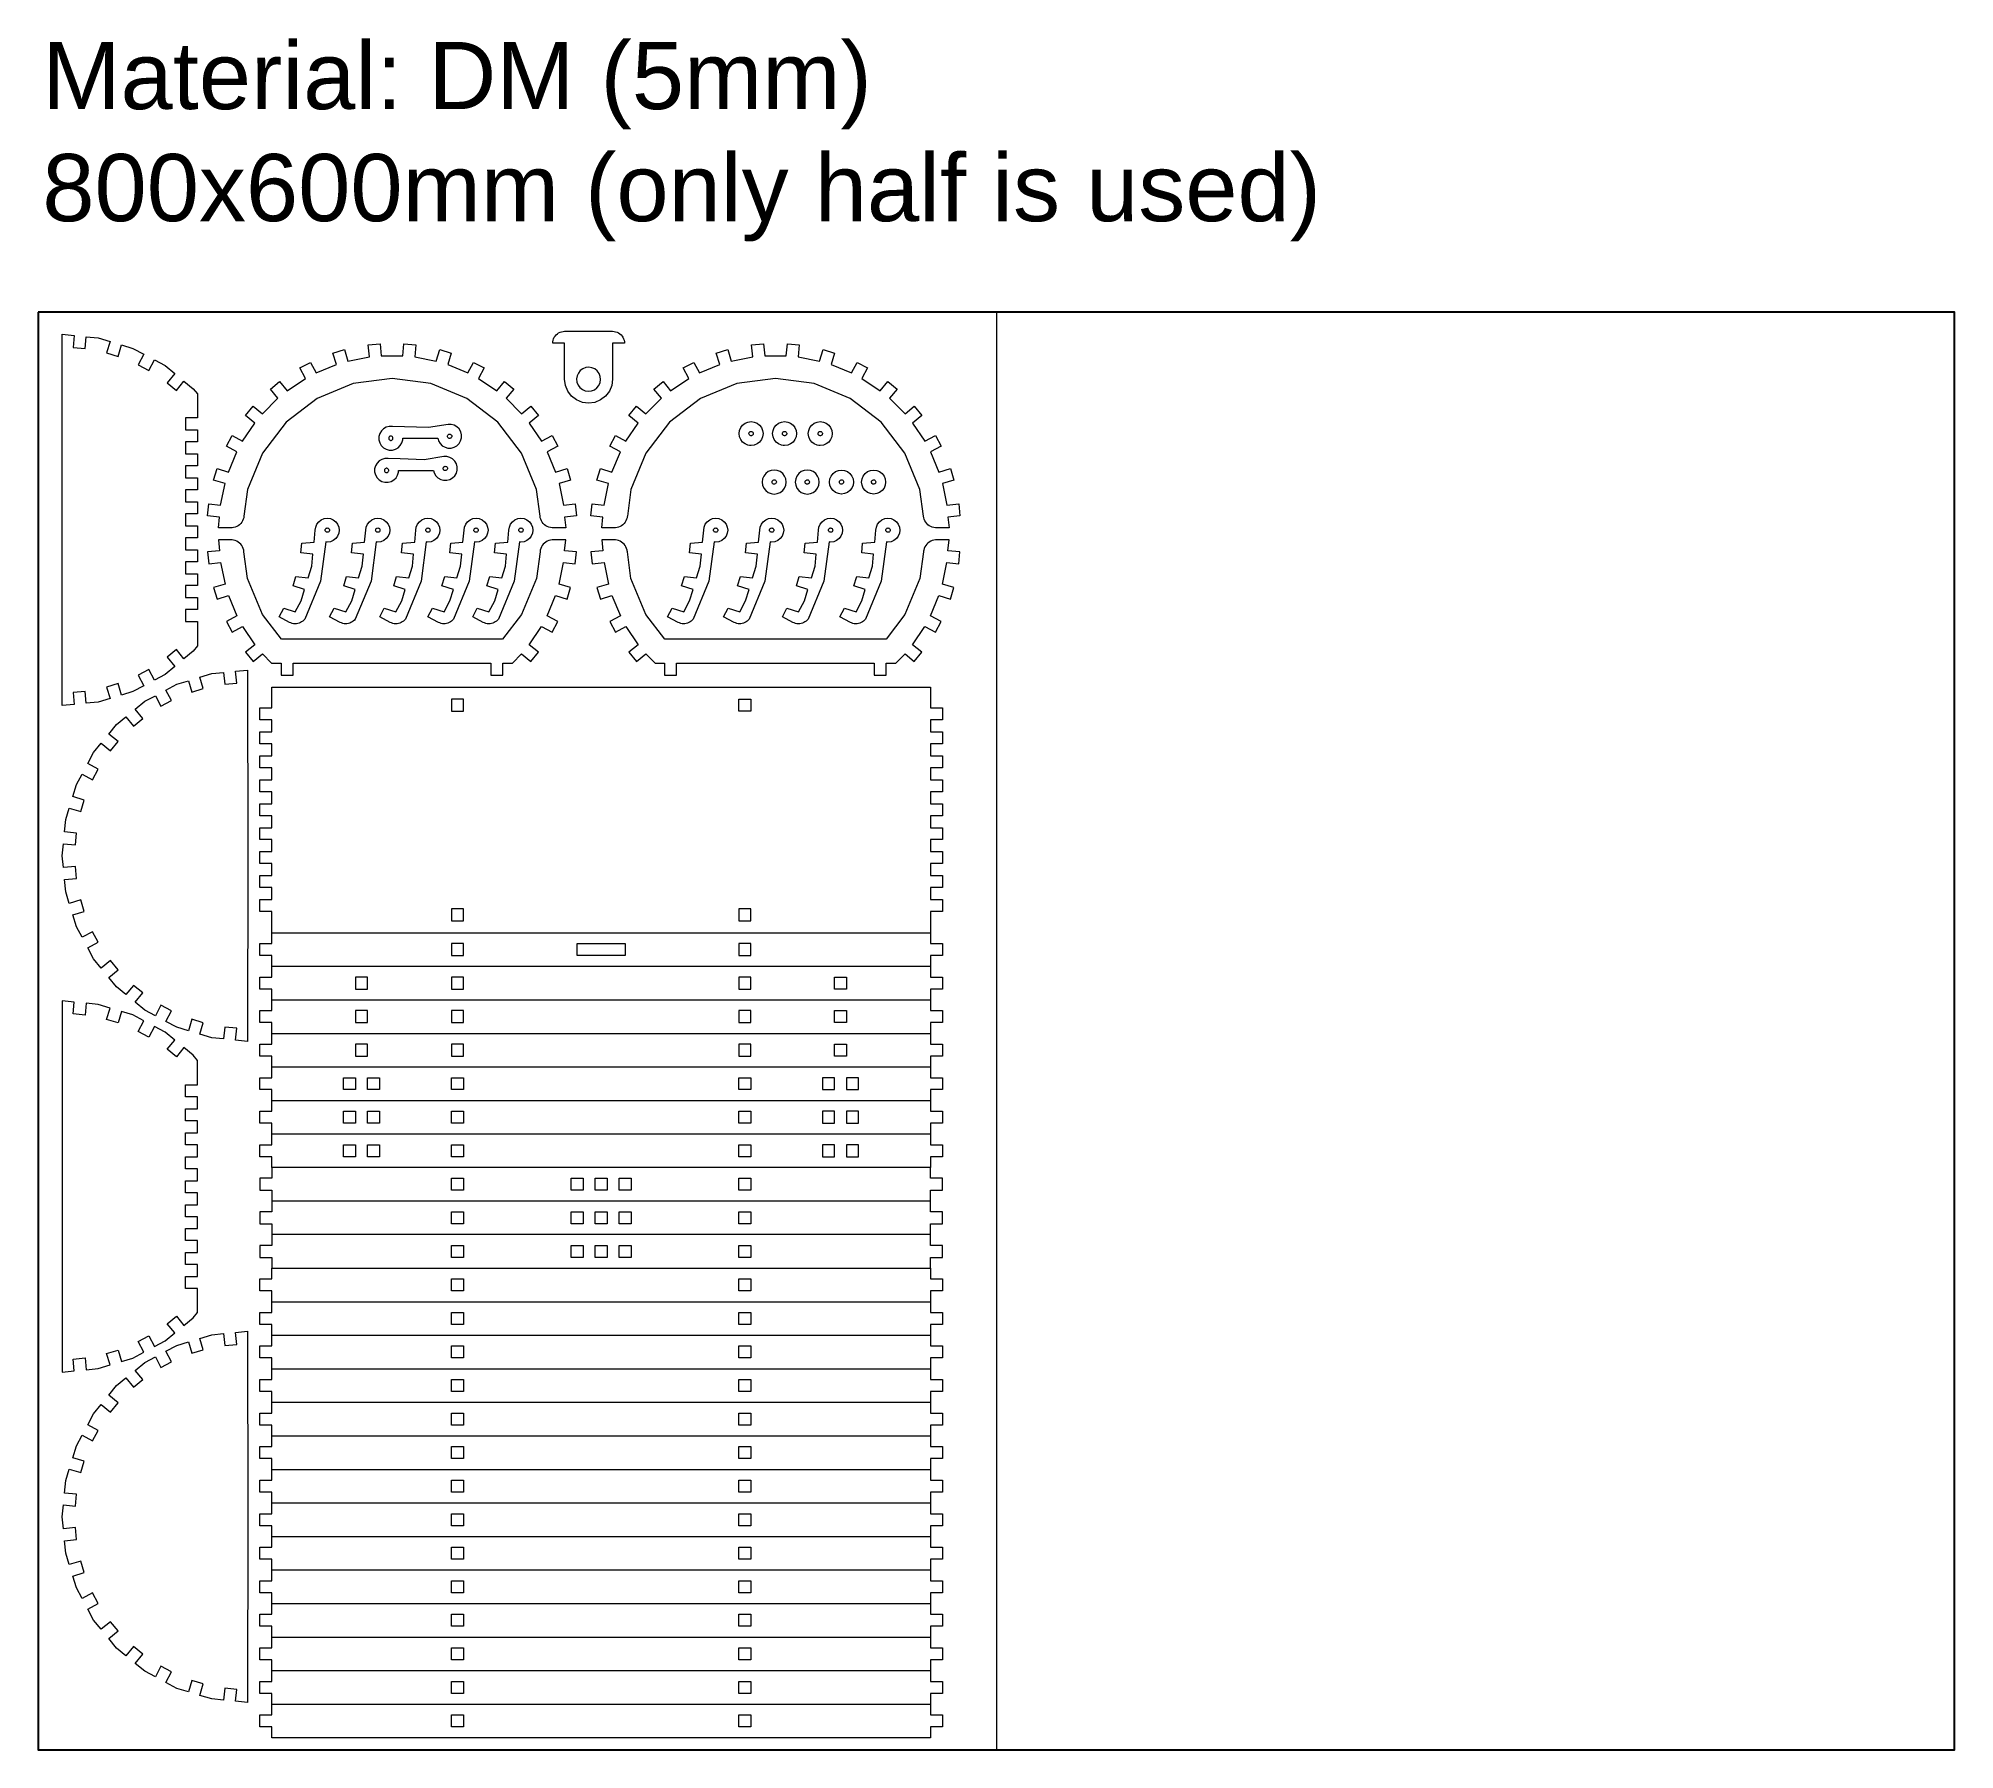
# Model space of a CAD drawing. Header units: millimetres. Extents: x 4778 to 5578, y 2578 to 3293.
import ezdxf

# ---------------------------------------------------------------- set-up
doc = ezdxf.new("R2010")
doc.units = ezdxf.units.MM
doc.layers.get('0').update_dxf_attribs({"plot": 0})
for name, color, linetype, lineweight in [('01-corte exterior', 1, 'Continuous', 0), ('02-corte interior', 2, 'Continuous', 0), ('CORTE_INT', 2, 'Continuous', 0)]:
    doc.layers.add(name, color=color, linetype=linetype, lineweight=lineweight)
doc.styles.get("Standard").update_dxf_attribs({"font": 'arial.ttf'})

msp = doc.modelspace()

# ---------------------------------------------------------------- texts
at = {"insert": (4780.06, 3291.31), "char_height": 28.0626, "attachment_point": 1}
msp.add_mtext_dynamic_manual_height_columns('Material: DM (5mm) \\P800x600mm (only half is used)', width=2223.0664, gutter_width=12.5, heights=[0], dxfattribs=at)

# ---------------------------------------------------------------- linework, layer by layer
msp.add_lwpolyline([(4778.39, 3178.48), (4778.39, 2578.48), (5578.39, 2578.48), (5578.39, 3178.48), (4778.39, 3178.48)])
at = {"layer": '01-corte exterior'}
for p, q in [((4870.82, 2914.98), (4875.82, 2914.98)), ((4870.82, 2909.98), (4870.82, 2914.98)), ((4875.82, 2914.98), (4875.82, 2919.48)), ((5150.82, 2919.48), (5150.82, 2914.98)), ((5150.82, 2914.98), (5155.82, 2914.98)), ((5155.82, 2914.98), (5155.82, 2909.98)), ((4875.82, 2909.98), (4870.82, 2909.98)), ((4875.82, 2905.48), (4875.82, 2909.98)), ((4875.82, 2900.98), (4875.82, 2905.48)), ((5155.82, 2909.98), (5150.82, 2909.98)), ((5150.82, 2909.98), (5150.82, 2905.48)), ((5150.82, 2905.48), (5150.82, 2900.98)), ((4870.82, 2895.98), (4870.82, 2900.98)), ((4870.82, 2900.98), (4875.82, 2900.98)), ((5150.82, 2900.98), (5155.82, 2900.98)), ((5155.82, 2900.98), (5155.82, 2895.98)), ((4875.82, 2895.98), (4870.82, 2895.98)), ((4875.82, 2891.48), (4875.82, 2895.98)), ((4875.82, 2886.98), (4875.82, 2891.48)), ((5155.82, 2895.98), (5150.82, 2895.98)), ((5150.82, 2895.98), (5150.82, 2891.48)), ((5150.82, 2891.48), (5150.82, 2886.98)), ((4870.82, 2881.98), (4870.82, 2886.98)), ((4870.82, 2886.98), (4875.82, 2886.98)), ((4875.82, 2881.98), (4870.82, 2881.98)), ((4875.82, 2877.48), (4875.82, 2881.98)), ((5150.82, 2886.98), (5155.82, 2886.98)), ((5155.82, 2881.98), (5150.82, 2881.98)), ((5150.82, 2881.98), (5150.82, 2877.48)), ((5155.82, 2886.98), (5155.82, 2881.98)), ((4870.82, 2867.98), (4870.82, 2872.98)), ((4870.82, 2872.98), (4875.82, 2872.98)), ((4875.82, 2872.98), (4875.82, 2877.48)), ((5150.82, 2877.48), (5150.82, 2872.98)), ((5150.82, 2872.98), (5155.82, 2872.98)), ((5155.82, 2872.98), (5155.82, 2867.98)), ((4875.82, 2867.98), (4870.82, 2867.98)), ((4875.82, 2863.48), (4875.82, 2867.98)), ((5155.82, 2867.98), (5150.82, 2867.98)), ((5150.82, 2867.98), (5150.82, 2863.48)), ((4870.82, 2853.98), (4870.82, 2858.98)), ((4870.82, 2858.98), (4875.82, 2858.98)), ((4875.82, 2858.98), (4875.82, 2863.48)), ((5150.82, 2863.48), (5150.82, 2858.98)), ((5150.82, 2858.98), (5155.82, 2858.98)), ((5155.82, 2858.98), (5155.82, 2853.98)), ((4875.82, 2853.98), (4870.82, 2853.98)), ((4875.82, 2849.48), (4875.82, 2853.98)), ((4875.82, 2844.98), (4875.82, 2849.48)), ((5155.82, 2853.98), (5150.82, 2853.98)), ((5150.82, 2853.98), (5150.82, 2849.48)), ((5150.82, 2849.48), (5150.82, 2844.98)), ((4870.82, 2839.98), (4870.82, 2844.98)), ((4870.82, 2844.98), (4875.82, 2844.98)), ((5150.82, 2844.98), (5155.82, 2844.98)), ((5155.82, 2844.98), (5155.82, 2839.98)), ((4875.82, 2839.98), (4870.82, 2839.98)), ((4875.82, 2835.48), (4875.82, 2839.98)), ((4875.82, 2830.98), (4875.82, 2835.48)), ((5155.82, 2839.98), (5150.82, 2839.98)), ((5150.82, 2839.98), (5150.82, 2835.48)), ((5150.82, 2835.48), (5150.82, 2830.98)), ((4870.82, 2825.98), (4870.82, 2830.98)), ((4870.82, 2830.98), (4875.82, 2830.98)), ((4875.82, 2825.98), (4870.82, 2825.98)), ((4875.82, 2821.48), (4875.82, 2825.98)), ((5150.82, 2830.98), (5155.82, 2830.98)), ((5155.82, 2825.98), (5150.82, 2825.98)), ((5150.82, 2825.98), (5150.82, 2821.48)), ((5155.82, 2830.98), (5155.82, 2825.98)), ((4875.82, 2816.98), (4870.82, 2816.98)), ((4870.82, 2816.98), (4870.82, 2811.98)), ((4875.82, 2821.48), (4875.82, 2816.98)), ((5150.82, 2816.98), (5150.82, 2821.48)), ((5155.82, 2816.98), (5150.82, 2816.98)), ((5155.82, 2811.98), (5155.82, 2816.98)), ((4870.82, 2811.98), (4875.82, 2811.98)), ((4875.82, 2811.98), (4875.82, 2807.48)), ((5150.82, 2807.48), (5150.82, 2811.98)), ((5150.82, 2811.98), (5155.82, 2811.98)), ((4875.82, 2802.98), (4870.82, 2802.98)), ((4870.82, 2802.98), (4870.82, 2797.98)), ((4875.82, 2807.48), (4875.82, 2802.98)), ((5150.82, 2802.98), (5150.82, 2807.48)), ((5155.82, 2802.98), (5150.82, 2802.98)), ((5155.82, 2797.98), (5155.82, 2802.98)), ((4870.82, 2797.98), (4875.82, 2797.98)), ((4875.82, 2797.98), (4875.82, 2793.48)), ((4875.82, 2793.48), (4875.82, 2788.98)), ((5150.82, 2793.48), (5150.82, 2797.98)), ((5150.82, 2797.98), (5155.82, 2797.98)), ((5150.82, 2788.98), (5150.82, 2793.48)), ((4875.82, 2788.98), (4870.82, 2788.98)), ((4870.82, 2788.98), (4870.82, 2783.98)), ((5155.82, 2788.98), (5150.82, 2788.98)), ((5155.82, 2783.98), (5155.82, 2788.98)), ((4870.82, 2783.98), (4875.82, 2783.98)), ((4875.82, 2783.98), (4875.82, 2779.48)), ((4875.82, 2774.98), (4875.82, 2779.48)), ((5150.82, 2779.48), (5150.82, 2783.98)), ((5150.82, 2783.98), (5155.82, 2783.98)), ((5150.82, 2779.48), (5150.82, 2774.98)), ((4870.82, 2769.98), (4870.82, 2774.98)), ((4870.82, 2774.98), (4875.82, 2774.98)), ((4875.82, 2769.98), (4870.82, 2769.98)), ((4875.82, 2765.48), (4875.82, 2769.98)), ((5150.82, 2774.98), (5155.82, 2774.98)), ((5155.82, 2769.98), (5150.82, 2769.98)), ((5150.82, 2769.98), (5150.82, 2765.48)), ((5155.82, 2774.98), (5155.82, 2769.98)), ((4870.82, 2755.98), (4870.82, 2760.98)), ((4870.82, 2760.98), (4875.82, 2760.98)), ((4875.82, 2760.98), (4875.82, 2765.48)), ((5150.82, 2765.48), (5150.82, 2760.98)), ((5150.82, 2760.98), (5155.82, 2760.98)), ((5155.82, 2760.98), (5155.82, 2755.98)), ((4875.82, 2755.98), (4870.82, 2755.98)), ((4875.82, 2751.48), (4875.82, 2755.98)), ((5155.82, 2755.98), (5150.82, 2755.98)), ((5150.82, 2755.98), (5150.82, 2751.48)), ((4870.82, 2741.98), (4870.82, 2746.98)), ((4870.82, 2746.98), (4875.82, 2746.98)), ((4875.82, 2746.98), (4875.82, 2751.48)), ((5150.82, 2751.48), (5150.82, 2746.98)), ((5150.82, 2746.98), (5155.82, 2746.98)), ((5155.82, 2746.98), (5155.82, 2741.98)), ((4875.82, 2741.98), (4870.82, 2741.98)), ((4875.82, 2737.48), (4875.82, 2741.98)), ((4875.82, 2732.98), (4875.82, 2737.48)), ((5155.82, 2741.98), (5150.82, 2741.98)), ((5150.82, 2741.98), (5150.82, 2737.48)), ((5150.82, 2737.48), (5150.82, 2732.98)), ((4870.82, 2727.98), (4870.82, 2732.98)), ((4870.82, 2732.98), (4875.82, 2732.98)), ((5150.82, 2732.98), (5155.82, 2732.98)), ((5155.82, 2732.98), (5155.82, 2727.98)), ((4875.82, 2727.98), (4870.82, 2727.98)), ((4875.82, 2723.48), (4875.82, 2727.98)), ((4875.82, 2718.98), (4875.82, 2723.48)), ((5155.82, 2727.98), (5150.82, 2727.98)), ((5150.82, 2727.98), (5150.82, 2723.48)), ((5150.82, 2723.48), (5150.82, 2718.98)), ((4870.82, 2713.98), (4870.82, 2718.98)), ((4870.82, 2718.98), (4875.82, 2718.98)), ((4875.82, 2713.98), (4870.82, 2713.98)), ((4875.82, 2709.48), (4875.82, 2713.98)), ((5150.82, 2718.98), (5155.82, 2718.98)), ((5155.82, 2713.98), (5150.82, 2713.98)), ((5150.82, 2713.98), (5150.82, 2709.48)), ((5155.82, 2718.98), (5155.82, 2713.98)), ((4870.82, 2699.98), (4870.82, 2704.98)), ((4870.82, 2704.98), (4875.82, 2704.98)), ((4875.82, 2704.98), (4875.82, 2709.48)), ((5150.82, 2709.48), (5150.82, 2704.98)), ((5150.82, 2704.98), (5155.82, 2704.98)), ((5155.82, 2704.98), (5155.82, 2699.98)), ((4875.82, 2699.98), (4870.82, 2699.98)), ((4875.82, 2695.48), (4875.82, 2699.98)), ((5155.82, 2699.98), (5150.82, 2699.98)), ((5150.82, 2699.98), (5150.82, 2695.48)), ((4870.82, 2685.98), (4870.82, 2690.98)), ((4870.82, 2690.98), (4875.82, 2690.98)), ((4875.82, 2690.98), (4875.82, 2695.48)), ((5150.82, 2695.48), (5150.82, 2690.98)), ((5150.82, 2690.98), (5155.82, 2690.98)), ((5155.82, 2690.98), (5155.82, 2685.98)), ((4875.82, 2685.98), (4870.82, 2685.98)), ((4875.82, 2681.48), (4875.82, 2685.98)), ((4875.82, 2676.98), (4875.82, 2681.48)), ((5155.82, 2685.98), (5150.82, 2685.98)), ((5150.82, 2685.98), (5150.82, 2681.48)), ((5150.82, 2681.48), (5150.82, 2676.98)), ((4870.82, 2671.98), (4870.82, 2676.98)), ((4870.82, 2676.98), (4875.82, 2676.98)), ((5150.82, 2676.98), (5155.82, 2676.98)), ((5155.82, 2676.98), (5155.82, 2671.98)), ((4875.82, 2671.98), (4870.82, 2671.98)), ((4875.82, 2667.48), (4875.82, 2671.98)), ((4875.82, 2662.98), (4875.82, 2667.48)), ((5155.82, 2671.98), (5150.82, 2671.98)), ((5150.82, 2671.98), (5150.82, 2667.48)), ((5150.82, 2667.48), (5150.82, 2662.98)), ((4870.82, 2657.98), (4870.82, 2662.98)), ((4870.82, 2662.98), (4875.82, 2662.98)), ((4875.82, 2657.98), (4870.82, 2657.98)), ((4875.82, 2653.48), (4875.82, 2657.98)), ((5150.82, 2662.98), (5155.82, 2662.98)), ((5155.82, 2657.98), (5150.82, 2657.98)), ((5150.82, 2657.98), (5150.82, 2653.48)), ((5155.82, 2662.98), (5155.82, 2657.98)), ((4870.82, 2643.98), (4870.82, 2648.98)), ((4870.82, 2648.98), (4875.82, 2648.98)), ((4875.82, 2648.98), (4875.82, 2653.48)), ((5150.82, 2653.48), (5150.82, 2648.98)), ((5150.82, 2648.98), (5155.82, 2648.98)), ((5155.82, 2648.98), (5155.82, 2643.98)), ((4875.82, 2643.98), (4870.82, 2643.98)), ((4875.82, 2639.48), (4875.82, 2643.98)), ((5155.82, 2643.98), (5150.82, 2643.98)), ((5150.82, 2643.98), (5150.82, 2639.48)), ((4870.82, 2629.98), (4870.82, 2634.98)), ((4870.82, 2634.98), (4875.82, 2634.98)), ((4875.82, 2634.98), (4875.82, 2639.48)), ((5150.82, 2639.48), (5150.82, 2634.98)), ((5150.82, 2634.98), (5155.82, 2634.98)), ((5155.82, 2634.98), (5155.82, 2629.98)), ((4875.82, 2629.98), (4870.82, 2629.98)), ((4875.82, 2625.48), (4875.82, 2629.98)), ((4875.82, 2620.98), (4875.82, 2625.48)), ((5155.82, 2629.98), (5150.82, 2629.98)), ((5150.82, 2629.98), (5150.82, 2625.48)), ((5150.82, 2625.48), (5150.82, 2620.98)), ((4870.82, 2615.98), (4870.82, 2620.98)), ((4870.82, 2620.98), (4875.82, 2620.98)), ((5150.82, 2620.98), (5155.82, 2620.98)), ((5155.82, 2620.98), (5155.82, 2615.98)), ((4875.82, 2615.98), (4870.82, 2615.98)), ((4875.82, 2611.48), (4875.82, 2615.98)), ((4875.82, 2606.98), (4875.82, 2611.48)), ((5155.82, 2615.98), (5150.82, 2615.98)), ((5150.82, 2615.98), (5150.82, 2611.48)), ((5150.82, 2611.48), (5150.82, 2606.98)), ((4870.82, 2601.98), (4870.82, 2606.98)), ((4870.82, 2606.98), (4875.82, 2606.98)), ((4875.82, 2601.98), (4870.82, 2601.98)), ((4875.82, 2597.48), (4875.82, 2601.98)), ((5150.82, 2606.98), (5155.82, 2606.98)), ((5155.82, 2601.98), (5150.82, 2601.98)), ((5150.82, 2601.98), (5150.82, 2597.48)), ((5155.82, 2606.98), (5155.82, 2601.98)), ((4870.82, 2587.98), (4870.82, 2592.98)), ((4870.82, 2592.98), (4875.82, 2592.98)), ((4875.82, 2592.98), (4875.82, 2597.48)), ((5150.82, 2597.48), (5150.82, 2592.98)), ((5150.82, 2592.98), (5155.82, 2592.98)), ((5155.82, 2592.98), (5155.82, 2587.98)), ((4875.82, 2587.98), (4870.82, 2587.98)), ((4875.82, 2583.48), (4875.82, 2587.98)), ((5155.82, 2587.98), (5150.82, 2587.98)), ((5150.82, 2587.98), (5150.82, 2583.48)), ((5150.82, 2583.48), (4875.82, 2583.48))]:
    msp.add_line(p, q, dxfattribs=at)
for points in [[(5178.39, 3178.48), (5178.39, 2578.48)], [(4875.82, 2919.48), (4875.82, 2928.33), (4870.82, 2928.33), (4870.82, 2933.33), (4875.82, 2933.33), (4875.82, 2938.33), (4870.82, 2938.33), (4870.82, 2943.33), (4875.82, 2943.33), (4875.82, 2948.33), (4870.82, 2948.33), (4870.82, 2953.33), (4875.82, 2953.33), (4875.82, 2958.33), (4870.82, 2958.33), (4870.82, 2963.33), (4875.82, 2963.33), (4875.82, 2968.33), (4870.82, 2968.33), (4870.82, 2973.33), (4875.82, 2973.33), (4875.82, 2978.33), (4870.82, 2978.33), (4870.82, 2983.33), (4875.82, 2983.33), (4875.82, 2988.33), (4870.82, 2988.33), (4870.82, 2993.33), (4875.82, 2993.33), (4875.82, 2998.33), (4870.82, 2998.33), (4870.82, 3003.33), (4875.82, 3003.33), (4875.82, 3008.33), (4870.82, 3008.33), (4870.82, 3013.33), (4875.82, 3013.33), (4875.82, 3021.99), (5150.82, 3021.99), (5150.82, 3013.33), (5155.82, 3013.33), (5155.82, 3008.33), (5150.82, 3008.33), (5150.82, 3003.33), (5155.82, 3003.33), (5155.82, 2998.33), (5150.82, 2998.33), (5150.82, 2993.33), (5155.82, 2993.33), (5155.82, 2988.33), (5150.82, 2988.33), (5150.82, 2983.33), (5155.82, 2983.33), (5155.82, 2978.33), (5150.82, 2978.33), (5150.82, 2973.33), (5155.82, 2973.33), (5155.82, 2968.33), (5150.82, 2968.33), (5150.82, 2963.33), (5155.82, 2963.33), (5155.82, 2958.33), (5150.82, 2958.33), (5150.82, 2953.33), (5155.82, 2953.33), (5155.82, 2948.33), (5150.82, 2948.33), (5150.82, 2943.33), (5155.82, 2943.33), (5155.82, 2938.33), (5150.82, 2938.33), (5150.82, 2933.33), (5155.82, 2933.33), (5155.82, 2928.33), (5150.82, 2928.33), (5150.82, 2919.48)]]:
    msp.add_lwpolyline(points, dxfattribs=at)
for points in [[(4822.48, 3160.91), (4820.12, 3156.5), (4824.53, 3154.14), (4826.89, 3158.55), (4831.3, 3156.19), (4835.32, 3152.9), (4832.14, 3149.04), (4836.01, 3145.86), (4839.18, 3149.73), (4843.05, 3146.56), (4844.86, 3144.35), (4844.86, 3134.35), (4839.86, 3134.35), (4839.86, 3129.35), (4844.86, 3129.35), (4844.86, 3124.35), (4839.86, 3124.35), (4839.86, 3119.35), (4844.86, 3119.35), (4844.86, 3114.35), (4839.86, 3114.35), (4839.86, 3109.35), (4844.86, 3109.35), (4844.86, 3104.35), (4839.86, 3104.35), (4839.86, 3099.35), (4844.86, 3099.35), (4844.86, 3094.35), (4839.86, 3094.35), (4839.86, 3089.35), (4844.86, 3089.35), (4844.86, 3084.35), (4839.86, 3084.35), (4839.86, 3079.35), (4844.86, 3079.35), (4844.86, 3074.35), (4839.86, 3074.35), (4839.86, 3069.35), (4844.86, 3069.35), (4844.86, 3064.35), (4839.86, 3064.35), (4839.86, 3059.35), (4844.86, 3059.35), (4844.86, 3054.35), (4839.86, 3054.35), (4839.86, 3049.35), (4844.86, 3049.35), (4844.86, 3039.16), (4843.05, 3036.96), (4839.18, 3033.78), (4836.01, 3037.65), (4832.14, 3034.48), (4835.32, 3030.61), (4831.3, 3027.32), (4826.89, 3024.96), (4824.53, 3029.37), (4820.12, 3027.01), (4822.48, 3022.6), (4817.9, 3020.16), (4813.12, 3018.7), (4811.67, 3023.49), (4806.88, 3022.04), (4808.33, 3017.25), (4803.36, 3015.75), (4798.39, 3015.25), (4797.9, 3020.23), (4792.92, 3019.74), (4793.41, 3014.76), (4788.39, 3014.26), (4788.32, 3091.76), (4788.39, 3169.26), (4793.41, 3168.75), (4792.92, 3163.78), (4797.9, 3163.29), (4798.39, 3168.26), (4803.36, 3167.77), (4808.33, 3166.26), (4806.88, 3161.47), (4811.67, 3160.02), (4813.12, 3164.81), (4817.9, 3163.36)], [(4998.11, 3165.51), (4993.11, 3165.51), (4993.15, 3166.16), (4993.28, 3166.8), (4993.49, 3167.42), (4993.78, 3168.01), (4994.14, 3168.55), (4994.57, 3169.04), (4995.06, 3169.48), (4995.61, 3169.84), (4996.19, 3170.13), (4996.81, 3170.34), (4997.45, 3170.47), (4998.11, 3170.51), (5008.11, 3170.51), (5018.11, 3170.51), (5018.76, 3170.47), (5019.4, 3170.34), (5020.02, 3170.13), (5020.61, 3169.84), (5021.15, 3169.48), (5021.64, 3169.04), (5022.07, 3168.55), (5022.44, 3168.01), (5022.73, 3167.42), (5022.94, 3166.8), (5023.06, 3166.16), (5023.11, 3165.51), (5018.11, 3165.51), (5018.11, 3150.51), (5017.76, 3147.92), (5016.77, 3145.51), (5015.18, 3143.44), (5013.11, 3141.85), (5010.69, 3140.85), (5008.11, 3140.51), (5005.52, 3140.85), (5003.11, 3141.85), (5001.03, 3143.44), (4999.45, 3145.51), (4998.45, 3147.92), (4998.11, 3150.51)], [(4864.15, 3092.81), (4864.14, 3092.72), (4863.94, 3092.06), (4863.66, 3091.42), (4863.31, 3090.83), (4862.88, 3090.28), (4862.39, 3089.79), (4861.83, 3089.37), (4861.24, 3089.02), (4860.6, 3088.75), (4859.93, 3088.57), (4859.25, 3088.46), (4858.55, 3088.45), (4853.54, 3088.45), (4854.02, 3092.99), (4849.05, 3093.48), (4849.54, 3098.45), (4854.51, 3097.96), (4856.33, 3106.95), (4851.54, 3108.4), (4852.99, 3113.18), (4857.78, 3111.73), (4861.3, 3120.19), (4856.89, 3122.55), (4859.25, 3126.96), (4863.66, 3124.6), (4868.76, 3132.21), (4864.9, 3135.38), (4868.07, 3139.24), (4871.94, 3136.07), (4878.43, 3142.54), (4875.26, 3146.4), (4879.12, 3149.58), (4882.29, 3145.71), (4889.92, 3150.79), (4887.57, 3155.2), (4891.98, 3157.55), (4894.33, 3153.14), (4902.81, 3156.63), (4901.36, 3161.42), (4906.14, 3162.87), (4907.59, 3158.08), (4916.58, 3159.85), (4916.09, 3164.83), (4921.07, 3165.32), (4921.56, 3160.34), (4930.53, 3160.34), (4931.02, 3165.32), (4936, 3164.83), (4935.51, 3159.85), (4944.5, 3158.08), (4945.95, 3162.87), (4950.73, 3161.42), (4949.28, 3156.63), (4957.75, 3153.14), (4960.11, 3157.55), (4964.52, 3155.2), (4962.16, 3150.79), (4969.79, 3145.71), (4972.97, 3149.58), (4976.83, 3146.4), (4973.66, 3142.54), (4980.15, 3136.07), (4984.02, 3139.24), (4987.19, 3135.38), (4983.32, 3132.21), (4988.43, 3124.6), (4992.84, 3126.96), (4995.2, 3122.55), (4990.79, 3120.19), (4994.31, 3111.73), (4999.1, 3113.18), (5000.55, 3108.4), (4995.76, 3106.95), (4997.57, 3097.96), (5002.55, 3098.45), (5003.04, 3093.48), (4998.06, 3092.99), (4998.54, 3088.45), (4993.54, 3088.45), (4992.84, 3088.46), (4992.16, 3088.57), (4991.49, 3088.75), (4990.85, 3089.02), (4990.25, 3089.37), (4989.7, 3089.79), (4989.21, 3090.28), (4988.78, 3090.83), (4988.43, 3091.42), (4988.15, 3092.06), (4987.95, 3092.72), (4987.94, 3092.81), (4987.93, 3092.84), (4987.9, 3093.01), (4987.84, 3093.4), (4986.37, 3104.55), (4980.13, 3119.61), (4970.21, 3132.55), (4957.27, 3142.47), (4942.21, 3148.71), (4926.04, 3150.84), (4909.88, 3148.71), (4894.82, 3142.47), (4881.88, 3132.55), (4871.95, 3119.61), (4865.72, 3104.55), (4864.25, 3093.4), (4864.18, 3093.01), (4864.16, 3092.84)], [(5024.21, 3092.81), (5024.19, 3092.72), (5024, 3092.06), (5023.72, 3091.42), (5023.36, 3090.83), (5022.94, 3090.28), (5022.44, 3089.79), (5021.89, 3089.37), (5021.29, 3089.02), (5020.66, 3088.75), (5019.99, 3088.57), (5019.3, 3088.46), (5018.61, 3088.45), (5013.6, 3088.45), (5014.08, 3092.99), (5009.11, 3093.48), (5009.6, 3098.45), (5014.57, 3097.96), (5016.38, 3106.95), (5011.6, 3108.4), (5013.05, 3113.18), (5017.83, 3111.73), (5021.36, 3120.19), (5016.95, 3122.55), (5019.31, 3126.96), (5023.72, 3124.6), (5028.82, 3132.21), (5024.96, 3135.38), (5028.13, 3139.24), (5031.99, 3136.07), (5038.49, 3142.54), (5035.31, 3146.4), (5039.18, 3149.58), (5042.35, 3145.71), (5049.98, 3150.79), (5047.62, 3155.2), (5052.03, 3157.55), (5054.39, 3153.14), (5062.86, 3156.63), (5061.41, 3161.42), (5066.2, 3162.87), (5067.65, 3158.08), (5076.64, 3159.85), (5076.15, 3164.83), (5081.13, 3165.32), (5081.62, 3160.34), (5090.59, 3160.34), (5091.08, 3165.32), (5096.05, 3164.83), (5095.56, 3159.85), (5104.55, 3158.08), (5106.01, 3162.87), (5110.79, 3161.42), (5109.34, 3156.63), (5117.81, 3153.14), (5120.17, 3157.55), (5124.58, 3155.2), (5122.22, 3150.79), (5129.85, 3145.71), (5133.02, 3149.58), (5136.89, 3146.4), (5133.72, 3142.54), (5140.21, 3136.07), (5144.07, 3139.24), (5147.25, 3135.38), (5143.38, 3132.21), (5148.49, 3124.6), (5152.9, 3126.96), (5155.25, 3122.55), (5150.84, 3120.19), (5154.37, 3111.73), (5159.15, 3113.18), (5160.6, 3108.4), (5155.82, 3106.95), (5157.63, 3097.96), (5162.61, 3098.45), (5163.1, 3093.48), (5158.12, 3092.99), (5158.6, 3088.45), (5153.59, 3088.45), (5152.9, 3088.46), (5152.21, 3088.57), (5151.55, 3088.75), (5150.91, 3089.02), (5150.31, 3089.37), (5149.76, 3089.79), (5149.27, 3090.28), (5148.84, 3090.83), (5148.48, 3091.42), (5148.2, 3092.06), (5148.01, 3092.72), (5147.99, 3092.81), (5147.99, 3092.84), (5147.96, 3093.01), (5147.9, 3093.4), (5146.43, 3104.55), (5140.19, 3119.61), (5130.27, 3132.55), (5117.33, 3142.47), (5102.27, 3148.71), (5086.1, 3150.84), (5069.94, 3148.71), (5054.87, 3142.47), (5041.94, 3132.55), (5032.01, 3119.61), (5025.77, 3104.55), (5024.31, 3093.4), (5024.24, 3093.01), (5024.21, 3092.84)], [(4954.06, 3129.74), (4953.14, 3130.67), (4952.01, 3131.32), (4950.75, 3131.66), (4949.45, 3131.67), (4941.25, 3130.33), (4931.26, 3130.67), (4926.21, 3130.84), (4924.91, 3130.84), (4923.65, 3130.5), (4922.52, 3129.85), (4921.59, 3128.93), (4920.94, 3127.8), (4920.6, 3126.54), (4920.59, 3125.24), (4920.93, 3123.98), (4921.58, 3122.85), (4922.5, 3121.92), (4923.63, 3121.27), (4924.89, 3120.93), (4926.2, 3120.92), (4927.46, 3121.26), (4928.59, 3121.91), (4929.51, 3122.83), (4930.17, 3123.96), (4930.51, 3125.22), (4930.51, 3125.87), (4945.19, 3125.85), (4945.47, 3124.8), (4946.12, 3123.67), (4947.04, 3122.75), (4948.17, 3122.09), (4949.34, 3121.76), (4949.43, 3121.75), (4950.73, 3121.75), (4951.99, 3122.09), (4953.12, 3122.74), (4954.05, 3123.66), (4954.7, 3124.79), (4955.04, 3126.05), (4955.05, 3127.35), (4954.71, 3128.61)], [(5080.26, 3125.31), (5079.47, 3124.28), (5078.43, 3123.48), (5077.23, 3122.98), (5075.92, 3122.81), (5075.85, 3122.81), (5075.29, 3122.9), (5074.64, 3122.98), (5073.43, 3123.48), (5072.4, 3124.28), (5071.6, 3125.31), (5071.1, 3126.52), (5070.93, 3127.81), (5071.1, 3129.1), (5071.6, 3130.31), (5072.4, 3131.35), (5073.43, 3132.14), (5074.64, 3132.64), (5075.93, 3132.81), (5077.23, 3132.64), (5078.43, 3132.14), (5079.47, 3131.35), (5080.26, 3130.31), (5080.76, 3129.1), (5080.93, 3127.81), (5080.76, 3126.52)], [(5094.26, 3125.31), (5093.47, 3124.28), (5092.43, 3123.48), (5091.23, 3122.98), (5089.92, 3122.81), (5089.85, 3122.81), (5089.29, 3122.9), (5088.64, 3122.98), (5087.43, 3123.48), (5086.4, 3124.28), (5085.6, 3125.31), (5085.1, 3126.52), (5084.93, 3127.81), (5085.1, 3129.1), (5085.6, 3130.31), (5086.4, 3131.35), (5087.43, 3132.14), (5088.64, 3132.64), (5089.93, 3132.81), (5091.23, 3132.64), (5092.43, 3132.14), (5093.47, 3131.35), (5094.26, 3130.31), (5094.76, 3129.1), (5094.93, 3127.81), (5094.76, 3126.52)], [(5109.16, 3125.31), (5108.37, 3124.28), (5107.33, 3123.48), (5106.13, 3122.98), (5104.82, 3122.81), (5104.75, 3122.81), (5104.19, 3122.9), (5103.54, 3122.98), (5102.33, 3123.48), (5101.3, 3124.28), (5100.5, 3125.31), (5100, 3126.52), (5099.83, 3127.81), (5100, 3129.1), (5100.5, 3130.31), (5101.3, 3131.35), (5102.33, 3132.14), (5103.54, 3132.64), (5104.83, 3132.81), (5106.13, 3132.64), (5107.33, 3132.14), (5108.37, 3131.35), (5109.16, 3130.31), (5109.66, 3129.1), (5109.83, 3127.81), (5109.66, 3126.52)], [(4952.27, 3116.31), (4951.34, 3117.23), (4950.22, 3117.89), (4948.96, 3118.23), (4947.65, 3118.23), (4939.46, 3116.9), (4929.46, 3117.24), (4924.42, 3117.4), (4923.11, 3117.4), (4921.85, 3117.07), (4920.72, 3116.42), (4919.8, 3115.5), (4919.14, 3114.37), (4918.8, 3113.11), (4918.8, 3111.8), (4919.13, 3110.54), (4919.78, 3109.41), (4920.71, 3108.48), (4921.83, 3107.83), (4923.09, 3107.49), (4924.4, 3107.49), (4925.66, 3107.82), (4926.79, 3108.47), (4927.72, 3109.39), (4928.37, 3110.52), (4928.71, 3111.78), (4928.71, 3112.44), (4943.39, 3112.42), (4943.67, 3111.37), (4944.32, 3110.24), (4945.24, 3109.31), (4946.37, 3108.66), (4947.55, 3108.33), (4947.63, 3108.32), (4948.94, 3108.31), (4950.2, 3108.65), (4951.33, 3109.3), (4952.25, 3110.22), (4952.91, 3111.35), (4953.25, 3112.61), (4953.25, 3113.92), (4952.92, 3115.18)], [(5090.43, 3106.31), (5090.6, 3107.6), (5090.43, 3108.9), (5089.93, 3110.1), (5089.13, 3111.14), (5088.1, 3111.93), (5086.89, 3112.43), (5085.6, 3112.6), (5084.3, 3112.43), (5083.1, 3111.93), (5082.06, 3111.14), (5081.27, 3110.1), (5080.77, 3108.9), (5080.6, 3107.6), (5080.77, 3106.31), (5081.27, 3105.1), (5082.06, 3104.07), (5083.1, 3103.27), (5084.3, 3102.77), (5084.95, 3102.69), (5085.51, 3102.6), (5085.59, 3102.6), (5086.89, 3102.77), (5088.1, 3103.27), (5089.13, 3104.07), (5089.93, 3105.1)], [(5104.23, 3106.31), (5104.4, 3107.6), (5104.23, 3108.9), (5103.73, 3110.1), (5102.93, 3111.14), (5101.9, 3111.93), (5100.69, 3112.43), (5099.4, 3112.6), (5098.1, 3112.43), (5096.9, 3111.93), (5095.86, 3111.14), (5095.07, 3110.1), (5094.57, 3108.9), (5094.4, 3107.6), (5094.57, 3106.31), (5095.07, 3105.1), (5095.86, 3104.07), (5096.9, 3103.27), (5098.1, 3102.77), (5098.75, 3102.69), (5099.31, 3102.6), (5099.39, 3102.6), (5100.69, 3102.77), (5101.9, 3103.27), (5102.93, 3104.07), (5103.73, 3105.1)], [(5118.03, 3105.1), (5117.23, 3104.07), (5116.2, 3103.27), (5114.99, 3102.77), (5113.69, 3102.6), (5113.61, 3102.6), (5113.05, 3102.69), (5112.4, 3102.77), (5111.2, 3103.27), (5110.16, 3104.07), (5109.37, 3105.1), (5108.87, 3106.31), (5108.7, 3107.6), (5108.87, 3108.9), (5109.37, 3110.1), (5110.16, 3111.14), (5111.2, 3111.93), (5112.4, 3112.43), (5113.7, 3112.6), (5114.99, 3112.43), (5116.2, 3111.93), (5117.23, 3111.14), (5118.03, 3110.1), (5118.53, 3108.9), (5118.7, 3107.6), (5118.53, 3106.31)], [(5131.43, 3105.1), (5130.63, 3104.07), (5129.6, 3103.27), (5128.39, 3102.77), (5127.09, 3102.6), (5127.01, 3102.6), (5126.45, 3102.69), (5125.8, 3102.77), (5124.6, 3103.27), (5123.56, 3104.07), (5122.77, 3105.1), (5122.27, 3106.31), (5122.1, 3107.6), (5122.27, 3108.9), (5122.77, 3110.1), (5123.56, 3111.14), (5124.6, 3111.93), (5125.8, 3112.43), (5127.1, 3112.6), (5128.39, 3112.43), (5129.6, 3111.93), (5130.63, 3111.14), (5131.43, 3110.1), (5131.93, 3108.9), (5132.1, 3107.6), (5131.93, 3106.31)], [(4892.52, 3072.55), (4893.01, 3077.52), (4888.04, 3078.01), (4888.44, 3082.08), (4893.5, 3082.5), (4894.01, 3087.52), (4894.18, 3088.81), (4894.68, 3090.02), (4895.47, 3091.05), (4896.51, 3091.85), (4897.71, 3092.35), (4899.01, 3092.52), (4900.3, 3092.35), (4901.51, 3091.85), (4902.54, 3091.05), (4903.34, 3090.02), (4903.84, 3088.81), (4904.01, 3087.52), (4903.84, 3086.22), (4903.34, 3085.02), (4902.54, 3083.98), (4901.51, 3083.19), (4900.3, 3082.69), (4899.01, 3082.52), (4898.36, 3082.6), (4896.2, 3066.24), (4889.6, 3050.36), (4889.22, 3049.92), (4888.79, 3049.53), (4888.31, 3049.19), (4887.8, 3048.91), (4887.26, 3048.69), (4886.7, 3048.54), (4886.12, 3048.45), (4885.54, 3048.43), (4884.96, 3048.48), (4884.39, 3048.59), (4883.83, 3048.77), (4883.3, 3049.02), (4878.89, 3051.38), (4880.82, 3054.97), (4885.66, 3053.43), (4888.11, 3058.01), (4889.56, 3062.79), (4884.78, 3064.24), (4885.96, 3068.16), (4891.01, 3067.58)], [(4913.63, 3072.55), (4914.12, 3077.52), (4909.15, 3078.01), (4909.55, 3082.08), (4914.61, 3082.5), (4915.12, 3087.52), (4915.29, 3088.81), (4915.79, 3090.02), (4916.58, 3091.05), (4917.62, 3091.85), (4918.82, 3092.35), (4920.12, 3092.52), (4921.41, 3092.35), (4922.62, 3091.85), (4923.65, 3091.05), (4924.45, 3090.02), (4924.94, 3088.81), (4925.12, 3087.52), (4924.94, 3086.22), (4924.45, 3085.02), (4923.65, 3083.98), (4922.62, 3083.19), (4921.41, 3082.69), (4920.12, 3082.52), (4919.47, 3082.6), (4917.3, 3066.24), (4910.71, 3050.36), (4910.33, 3049.92), (4909.89, 3049.53), (4909.42, 3049.19), (4908.91, 3048.91), (4908.37, 3048.69), (4907.81, 3048.54), (4907.23, 3048.45), (4906.65, 3048.43), (4906.07, 3048.48), (4905.49, 3048.59), (4904.94, 3048.77), (4904.41, 3049.02), (4900, 3051.38), (4901.92, 3054.97), (4906.77, 3053.43), (4909.22, 3058.01), (4910.67, 3062.79), (4905.88, 3064.24), (4907.07, 3068.16), (4912.12, 3067.58)], [(4934.53, 3072.55), (4935.03, 3077.52), (4930.05, 3078.01), (4930.45, 3082.08), (4935.52, 3082.5), (4936.02, 3087.52), (4936.19, 3088.81), (4936.69, 3090.02), (4937.49, 3091.05), (4938.52, 3091.85), (4939.73, 3092.35), (4941.02, 3092.52), (4942.32, 3092.35), (4943.52, 3091.85), (4944.56, 3091.05), (4945.35, 3090.02), (4945.85, 3088.81), (4946.02, 3087.52), (4945.85, 3086.22), (4945.35, 3085.02), (4944.56, 3083.98), (4943.52, 3083.19), (4942.32, 3082.69), (4941.02, 3082.52), (4940.37, 3082.6), (4938.21, 3066.24), (4931.62, 3050.36), (4931.24, 3049.92), (4930.8, 3049.53), (4930.33, 3049.19), (4929.82, 3048.91), (4929.28, 3048.69), (4928.71, 3048.54), (4928.14, 3048.45), (4927.56, 3048.43), (4926.97, 3048.48), (4926.4, 3048.59), (4925.85, 3048.77), (4925.32, 3049.02), (4920.91, 3051.38), (4922.83, 3054.97), (4927.68, 3053.43), (4930.12, 3058.01), (4931.58, 3062.79), (4926.79, 3064.24), (4927.98, 3068.16), (4933.03, 3067.58)], [(4954.65, 3072.55), (4955.14, 3077.52), (4950.17, 3078.01), (4950.57, 3082.08), (4955.63, 3082.5), (4956.14, 3087.52), (4956.31, 3088.81), (4956.81, 3090.02), (4957.6, 3091.05), (4958.64, 3091.85), (4959.84, 3092.35), (4961.14, 3092.52), (4962.43, 3092.35), (4963.64, 3091.85), (4964.67, 3091.05), (4965.47, 3090.02), (4965.97, 3088.81), (4966.14, 3087.52), (4965.97, 3086.22), (4965.47, 3085.02), (4964.67, 3083.98), (4963.64, 3083.19), (4962.43, 3082.69), (4961.14, 3082.52), (4960.49, 3082.6), (4958.32, 3066.24), (4951.73, 3050.36), (4951.35, 3049.92), (4950.92, 3049.53), (4950.44, 3049.19), (4949.93, 3048.91), (4949.39, 3048.69), (4948.83, 3048.54), (4948.25, 3048.45), (4947.67, 3048.43), (4947.09, 3048.48), (4946.51, 3048.59), (4945.96, 3048.77), (4945.43, 3049.02), (4941.02, 3051.38), (4942.95, 3054.97), (4947.79, 3053.43), (4950.24, 3058.01), (4951.69, 3062.79), (4946.9, 3064.24), (4948.09, 3068.16), (4953.14, 3067.58)], [(4973.36, 3072.55), (4973.86, 3077.52), (4968.88, 3078.01), (4969.28, 3082.08), (4974.35, 3082.5), (4974.85, 3087.52), (4975.02, 3088.81), (4975.52, 3090.02), (4976.32, 3091.05), (4977.35, 3091.85), (4978.56, 3092.35), (4979.85, 3092.52), (4981.15, 3092.35), (4982.35, 3091.85), (4983.39, 3091.05), (4984.18, 3090.02), (4984.68, 3088.81), (4984.85, 3087.52), (4984.68, 3086.22), (4984.18, 3085.02), (4983.39, 3083.98), (4982.35, 3083.19), (4981.15, 3082.69), (4979.85, 3082.52), (4979.2, 3082.6), (4977.04, 3066.24), (4970.45, 3050.36), (4970.07, 3049.92), (4969.63, 3049.53), (4969.16, 3049.19), (4968.65, 3048.91), (4968.11, 3048.69), (4967.54, 3048.54), (4966.97, 3048.45), (4966.39, 3048.43), (4965.8, 3048.48), (4965.23, 3048.59), (4964.68, 3048.77), (4964.15, 3049.02), (4959.74, 3051.38), (4961.66, 3054.97), (4966.51, 3053.43), (4968.95, 3058.01), (4970.41, 3062.79), (4965.62, 3064.24), (4966.81, 3068.16), (4971.86, 3067.58)], [(5054.68, 3072.55), (5055.18, 3077.52), (5050.2, 3078.01), (5050.6, 3082.08), (5055.67, 3082.5), (5056.17, 3087.52), (5056.34, 3088.81), (5056.84, 3090.02), (5057.64, 3091.05), (5058.67, 3091.85), (5059.88, 3092.35), (5061.17, 3092.52), (5062.47, 3092.35), (5063.67, 3091.85), (5064.71, 3091.05), (5065.5, 3090.02), (5066, 3088.81), (5066.17, 3087.52), (5066, 3086.22), (5065.5, 3085.02), (5064.71, 3083.98), (5063.67, 3083.19), (5062.47, 3082.69), (5061.17, 3082.52), (5060.52, 3082.6), (5058.36, 3066.24), (5051.77, 3050.36), (5051.38, 3049.92), (5050.95, 3049.53), (5050.48, 3049.19), (5049.96, 3048.91), (5049.42, 3048.69), (5048.86, 3048.54), (5048.29, 3048.45), (5047.7, 3048.43), (5047.12, 3048.48), (5046.55, 3048.59), (5046, 3048.77), (5045.47, 3049.02), (5041.06, 3051.38), (5042.98, 3054.97), (5047.82, 3053.43), (5050.27, 3058.01), (5051.72, 3062.79), (5046.94, 3064.24), (5048.13, 3068.16), (5053.17, 3067.58)], [(5078.07, 3072.55), (5078.57, 3077.52), (5073.59, 3078.01), (5073.99, 3082.08), (5079.06, 3082.5), (5079.56, 3087.52), (5079.73, 3088.81), (5080.23, 3090.02), (5081.03, 3091.05), (5082.06, 3091.85), (5083.27, 3092.35), (5084.56, 3092.52), (5085.86, 3092.35), (5087.06, 3091.85), (5088.1, 3091.05), (5088.89, 3090.02), (5089.39, 3088.81), (5089.56, 3087.52), (5089.39, 3086.22), (5088.89, 3085.02), (5088.1, 3083.98), (5087.06, 3083.19), (5085.86, 3082.69), (5084.56, 3082.52), (5083.91, 3082.6), (5081.75, 3066.24), (5075.16, 3050.36), (5074.77, 3049.92), (5074.34, 3049.53), (5073.87, 3049.19), (5073.36, 3048.91), (5072.81, 3048.69), (5072.25, 3048.54), (5071.68, 3048.45), (5071.09, 3048.43), (5070.51, 3048.48), (5069.94, 3048.59), (5069.39, 3048.77), (5068.86, 3049.02), (5064.45, 3051.38), (5066.37, 3054.97), (5071.22, 3053.43), (5073.66, 3058.01), (5075.11, 3062.79), (5070.33, 3064.24), (5071.52, 3068.16), (5076.57, 3067.58)], [(5102.63, 3072.55), (5103.13, 3077.52), (5098.15, 3078.01), (5098.55, 3082.08), (5103.62, 3082.5), (5104.12, 3087.52), (5104.29, 3088.81), (5104.79, 3090.02), (5105.59, 3091.05), (5106.62, 3091.85), (5107.83, 3092.35), (5109.12, 3092.52), (5110.42, 3092.35), (5111.62, 3091.85), (5112.66, 3091.05), (5113.45, 3090.02), (5113.95, 3088.81), (5114.12, 3087.52), (5113.95, 3086.22), (5113.45, 3085.02), (5112.66, 3083.98), (5111.62, 3083.19), (5110.42, 3082.69), (5109.12, 3082.52), (5108.47, 3082.6), (5106.31, 3066.24), (5099.72, 3050.36), (5099.33, 3049.92), (5098.9, 3049.53), (5098.43, 3049.19), (5097.91, 3048.91), (5097.37, 3048.69), (5096.81, 3048.54), (5096.24, 3048.45), (5095.65, 3048.43), (5095.07, 3048.48), (5094.5, 3048.59), (5093.95, 3048.77), (5093.42, 3049.02), (5089.01, 3051.38), (5090.93, 3054.97), (5095.77, 3053.43), (5098.22, 3058.01), (5099.67, 3062.79), (5094.89, 3064.24), (5096.08, 3068.16), (5101.13, 3067.58)], [(5126.59, 3072.55), (5127.09, 3077.52), (5122.11, 3078.01), (5122.51, 3082.08), (5127.58, 3082.5), (5128.08, 3087.52), (5128.25, 3088.81), (5128.75, 3090.02), (5129.55, 3091.05), (5130.58, 3091.85), (5131.79, 3092.35), (5133.08, 3092.52), (5134.38, 3092.35), (5135.58, 3091.85), (5136.62, 3091.05), (5137.41, 3090.02), (5137.91, 3088.81), (5138.08, 3087.52), (5137.91, 3086.22), (5137.41, 3085.02), (5136.62, 3083.98), (5135.58, 3083.19), (5134.38, 3082.69), (5133.08, 3082.52), (5132.43, 3082.6), (5130.27, 3066.24), (5123.68, 3050.36), (5123.3, 3049.92), (5122.86, 3049.53), (5122.39, 3049.19), (5121.88, 3048.91), (5121.34, 3048.69), (5120.77, 3048.54), (5120.2, 3048.45), (5119.61, 3048.43), (5119.03, 3048.48), (5118.46, 3048.59), (5117.91, 3048.77), (5117.38, 3049.02), (5112.97, 3051.38), (5114.89, 3054.97), (5119.74, 3053.43), (5122.18, 3058.01), (5123.63, 3062.79), (5118.85, 3064.24), (5120.04, 3068.16), (5125.09, 3067.58)], [(4871.95, 3052.3), (4865.72, 3067.36), (4864.25, 3078.5), (4864.18, 3078.9), (4864.16, 3079.07), (4864.15, 3079.1), (4864.14, 3079.19), (4863.94, 3079.85), (4863.66, 3080.49), (4863.31, 3081.08), (4862.88, 3081.63), (4862.39, 3082.11), (4861.83, 3082.54), (4861.24, 3082.88), (4860.6, 3083.15), (4859.93, 3083.34), (4859.25, 3083.45), (4858.55, 3083.46), (4853.54, 3083.45), (4854.02, 3078.92), (4849.05, 3078.43), (4849.54, 3073.46), (4854.51, 3073.95), (4856.33, 3064.96), (4851.54, 3063.51), (4852.99, 3058.73), (4857.78, 3060.18), (4861.3, 3051.72), (4856.89, 3049.36), (4859.25, 3044.95), (4863.66, 3047.31), (4868.76, 3039.7), (4864.9, 3036.53), (4868.07, 3032.66), (4871.94, 3035.84), (4875.8, 3031.99), (4879.8, 3031.99), (4879.8, 3026.99), (4884.8, 3026.99), (4884.8, 3031.99), (4967.29, 3031.99), (4967.29, 3026.99), (4972.29, 3026.99), (4972.29, 3031.99), (4976.29, 3031.99), (4980.15, 3035.84), (4984.02, 3032.66), (4987.19, 3036.53), (4983.32, 3039.7), (4988.43, 3047.31), (4992.84, 3044.95), (4995.2, 3049.36), (4990.79, 3051.72), (4994.31, 3060.18), (4999.1, 3058.73), (5000.55, 3063.51), (4995.76, 3064.96), (4997.57, 3073.95), (5002.55, 3073.46), (5003.04, 3078.43), (4998.06, 3078.92), (4998.54, 3083.45), (4993.54, 3083.46), (4992.84, 3083.45), (4992.16, 3083.34), (4991.49, 3083.15), (4990.85, 3082.88), (4990.25, 3082.54), (4989.7, 3082.11), (4989.21, 3081.63), (4988.78, 3081.08), (4988.43, 3080.49), (4988.15, 3079.85), (4987.95, 3079.19), (4987.94, 3079.1), (4987.93, 3079.07), (4987.9, 3078.9), (4987.84, 3078.5), (4986.37, 3067.36), (4980.13, 3052.3), (4972.22, 3041.99), (4879.86, 3041.99)], [(5032.01, 3052.3), (5025.77, 3067.36), (5024.31, 3078.5), (5024.24, 3078.9), (5024.21, 3079.07), (5024.21, 3079.1), (5024.19, 3079.19), (5024, 3079.85), (5023.72, 3080.49), (5023.36, 3081.08), (5022.94, 3081.63), (5022.44, 3082.11), (5021.89, 3082.54), (5021.29, 3082.88), (5020.66, 3083.15), (5019.99, 3083.34), (5019.3, 3083.45), (5018.61, 3083.46), (5013.6, 3083.45), (5014.08, 3078.92), (5009.11, 3078.43), (5009.6, 3073.46), (5014.57, 3073.95), (5016.38, 3064.96), (5011.6, 3063.51), (5013.05, 3058.73), (5017.83, 3060.18), (5021.36, 3051.72), (5016.95, 3049.36), (5019.31, 3044.95), (5023.72, 3047.31), (5028.82, 3039.7), (5024.96, 3036.53), (5028.13, 3032.66), (5031.99, 3035.84), (5035.86, 3031.99), (5039.86, 3031.99), (5039.86, 3026.99), (5044.86, 3026.99), (5044.86, 3031.99), (5127.35, 3031.99), (5127.35, 3026.99), (5132.35, 3026.99), (5132.35, 3031.99), (5136.35, 3031.99), (5140.21, 3035.84), (5144.07, 3032.66), (5147.25, 3036.53), (5143.38, 3039.7), (5148.49, 3047.31), (5152.9, 3044.95), (5155.25, 3049.36), (5150.84, 3051.72), (5154.37, 3060.18), (5159.15, 3058.73), (5160.6, 3063.51), (5155.82, 3064.96), (5157.63, 3073.95), (5162.61, 3073.46), (5163.1, 3078.43), (5158.12, 3078.92), (5158.6, 3083.45), (5153.59, 3083.46), (5152.9, 3083.45), (5152.21, 3083.34), (5151.55, 3083.15), (5150.91, 3082.88), (5150.31, 3082.54), (5149.76, 3082.11), (5149.27, 3081.63), (5148.84, 3081.08), (5148.48, 3080.49), (5148.2, 3079.85), (5148.01, 3079.19), (5147.99, 3079.1), (5147.99, 3079.07), (5147.96, 3078.9), (5147.9, 3078.5), (5146.43, 3067.36), (5140.19, 3052.3), (5132.28, 3041.99), (5039.92, 3041.99)], [(4860.72, 2874.63), (4861.21, 2879.61), (4856.24, 2880.1), (4855.75, 2875.12), (4850.77, 2875.62), (4845.8, 2877.12), (4847.26, 2881.91), (4842.47, 2883.36), (4841.02, 2878.57), (4836.23, 2880.03), (4831.66, 2882.47), (4834.01, 2886.88), (4829.6, 2889.24), (4827.25, 2884.83), (4822.84, 2887.19), (4818.82, 2890.48), (4821.99, 2894.35), (4818.13, 2897.52), (4814.96, 2893.65), (4811.09, 2896.83), (4807.8, 2900.84), (4811.66, 2904.01), (4808.49, 2907.88), (4804.63, 2904.7), (4801.45, 2908.57), (4799.01, 2913.15), (4803.42, 2915.51), (4801.06, 2919.92), (4796.65, 2917.56), (4794.29, 2921.97), (4792.78, 2926.94), (4797.57, 2928.39), (4796.12, 2933.17), (4791.33, 2931.72), (4789.88, 2936.51), (4789.37, 2941.67), (4794.35, 2942.16), (4793.86, 2947.14), (4788.88, 2946.65), (4788.39, 2951.63), (4788.88, 2956.6), (4793.86, 2956.11), (4794.35, 2961.09), (4789.37, 2961.58), (4789.88, 2966.75), (4791.33, 2971.53), (4796.12, 2970.08), (4797.57, 2974.86), (4792.78, 2976.32), (4794.29, 2981.28), (4796.65, 2985.69), (4801.06, 2983.34), (4803.42, 2987.75), (4799.01, 2990.1), (4801.45, 2994.68), (4804.63, 2998.55), (4808.49, 2995.38), (4811.66, 2999.24), (4807.8, 3002.41), (4811.09, 3006.43), (4814.96, 3009.6), (4818.13, 3005.73), (4821.99, 3008.91), (4818.82, 3012.77), (4822.84, 3016.07), (4827.25, 3018.42), (4829.6, 3014.01), (4834.01, 3016.37), (4831.66, 3020.78), (4836.23, 3023.23), (4841.02, 3024.68), (4842.47, 3019.89), (4847.26, 3021.35), (4845.8, 3026.13), (4850.77, 3027.64), (4855.75, 3028.13), (4856.24, 3023.16), (4861.21, 3023.65), (4860.72, 3028.62), (4865.74, 3029.13), (4865.82, 2951.63), (4865.74, 2874.13)], [(4844.86, 2790.96), (4839.86, 2790.96), (4839.86, 2795.96), (4844.86, 2795.96), (4844.86, 2800.96), (4839.86, 2800.96), (4839.86, 2805.96), (4844.86, 2805.96), (4844.86, 2810.96), (4839.86, 2810.96), (4839.86, 2815.96), (4844.86, 2815.96), (4844.86, 2820.96), (4839.86, 2820.96), (4839.86, 2825.96), (4844.86, 2825.96), (4844.86, 2830.96), (4839.86, 2830.96), (4839.86, 2835.96), (4844.86, 2835.96), (4844.86, 2840.96), (4839.86, 2840.96), (4839.86, 2845.96), (4844.86, 2845.96), (4844.86, 2850.96), (4839.86, 2850.96), (4839.86, 2855.96), (4844.86, 2855.96), (4844.86, 2866.15), (4843.05, 2868.35), (4839.18, 2871.52), (4836.01, 2867.66), (4832.14, 2870.83), (4835.32, 2874.7), (4831.3, 2877.99), (4826.89, 2880.35), (4824.53, 2875.94), (4820.12, 2878.29), (4822.48, 2882.7), (4817.9, 2885.15), (4813.12, 2886.6), (4811.67, 2881.82), (4806.88, 2883.27), (4808.33, 2888.05), (4803.36, 2889.56), (4798.39, 2890.06), (4797.9, 2885.08), (4792.92, 2885.57), (4793.41, 2890.55), (4788.39, 2891.05), (4788.32, 2813.55), (4788.39, 2736.05), (4793.41, 2736.55), (4792.92, 2741.53), (4797.9, 2742.02), (4798.39, 2737.04), (4803.36, 2737.54), (4808.33, 2739.05), (4806.88, 2743.83), (4811.67, 2745.28), (4813.12, 2740.5), (4817.9, 2741.95), (4822.48, 2744.4), (4820.12, 2748.81), (4824.53, 2751.16), (4826.89, 2746.75), (4831.3, 2749.11), (4835.32, 2752.41), (4832.14, 2756.27), (4836.01, 2759.44), (4839.18, 2755.58), (4843.05, 2758.75), (4844.86, 2760.96), (4844.86, 2770.96), (4839.86, 2770.96), (4839.86, 2775.96), (4844.86, 2775.96), (4844.86, 2780.96), (4839.86, 2780.96), (4839.86, 2785.96), (4844.86, 2785.96)], [(4821.99, 2618.37), (4818.13, 2621.55), (4814.96, 2617.68), (4811.09, 2620.85), (4807.8, 2624.87), (4811.66, 2628.04), (4808.49, 2631.9), (4804.63, 2628.73), (4801.45, 2632.6), (4799.01, 2637.18), (4803.42, 2639.53), (4801.06, 2643.94), (4796.65, 2641.59), (4794.29, 2646), (4792.78, 2650.97), (4797.57, 2652.42), (4796.12, 2657.2), (4791.33, 2655.75), (4789.88, 2660.53), (4789.37, 2665.7), (4794.35, 2666.19), (4793.86, 2671.17), (4788.88, 2670.68), (4788.39, 2675.65), (4788.88, 2680.63), (4793.86, 2680.14), (4794.35, 2685.12), (4789.37, 2685.61), (4789.88, 2690.77), (4791.33, 2695.56), (4796.12, 2694.11), (4797.57, 2698.89), (4792.78, 2700.34), (4794.29, 2705.31), (4796.65, 2709.72), (4801.06, 2707.36), (4803.42, 2711.77), (4799.01, 2714.13), (4801.45, 2718.71), (4804.63, 2722.58), (4808.49, 2719.4), (4811.66, 2723.27), (4807.8, 2726.44), (4811.09, 2730.45), (4814.96, 2733.63), (4818.13, 2729.76), (4821.99, 2732.93), (4818.82, 2736.8), (4822.84, 2740.09), (4827.25, 2742.45), (4829.6, 2738.04), (4834.01, 2740.4), (4831.66, 2744.81), (4836.23, 2747.25), (4841.02, 2748.71), (4842.47, 2743.92), (4847.26, 2745.37), (4845.8, 2750.16), (4850.77, 2751.66), (4855.75, 2752.16), (4856.24, 2747.18), (4861.21, 2747.67), (4860.72, 2752.65), (4865.74, 2753.15), (4865.82, 2675.65), (4865.74, 2598.15), (4860.72, 2598.66), (4861.21, 2603.63), (4856.24, 2604.12), (4855.75, 2599.15), (4850.77, 2599.64), (4845.8, 2601.15), (4847.26, 2605.94), (4842.47, 2607.39), (4841.02, 2602.6), (4836.23, 2604.05), (4831.66, 2606.5), (4834.01, 2610.91), (4829.6, 2613.27), (4827.25, 2608.86), (4822.84, 2611.22), (4818.82, 2614.51)]]:
    msp.add_lwpolyline(points, close=True, dxfattribs=at)
at = {"layer": '02-corte interior'}
for p, q in [((5150.82, 2821.48), (4875.82, 2821.48)), ((5150.82, 2807.48), (4875.82, 2807.48)), ((5150.82, 2793.48), (4875.82, 2793.48)), ((4875.82, 2779.48), (5150.82, 2779.48)), ((4875.82, 2765.48), (5150.82, 2765.48)), ((4875.82, 2751.48), (5150.82, 2751.48)), ((4875.82, 2737.48), (5150.82, 2737.48)), ((4875.82, 2723.48), (5150.82, 2723.48)), ((4875.82, 2709.48), (5150.82, 2709.48)), ((4875.82, 2695.48), (5150.82, 2695.48)), ((4875.82, 2681.48), (5150.82, 2681.48)), ((4875.82, 2667.48), (5150.82, 2667.48)), ((4875.82, 2653.48), (5150.82, 2653.48)), ((4875.82, 2639.48), (5150.82, 2639.48)), ((4875.82, 2625.48), (5150.82, 2625.48)), ((4875.82, 2611.48), (5150.82, 2611.48)), ((4875.82, 2597.48), (5150.82, 2597.48))]:
    msp.add_line(p, q, dxfattribs=at)
for points in [[(5012.96, 3151.7), (5012.49, 3152.92), (5011.72, 3153.97), (5010.7, 3154.78), (5009.5, 3155.31), (5008.21, 3155.51), (5006.92, 3155.37), (5005.7, 3154.89), (5004.65, 3154.12), (5003.83, 3153.1), (5003.31, 3151.91), (5003.11, 3150.62), (5003.25, 3149.32), (5003.72, 3148.1), (5004.49, 3147.05), (5005.51, 3146.23), (5006.71, 3145.71), (5008, 3145.51), (5009.3, 3145.65), (5010.51, 3146.13), (5011.56, 3146.9), (5012.38, 3147.92), (5012.91, 3149.11), (5013.1, 3150.4)], [(5076.25, 3128.66), (5076.46, 3128.54), (5076.63, 3128.38), (5076.75, 3128.19), (5076.82, 3127.96), (5076.83, 3127.73), (5076.78, 3127.5), (5076.67, 3127.29), (5076.51, 3127.12), (5076.31, 3126.99), (5076.08, 3126.92), (5075.85, 3126.91), (5075.62, 3126.97), (5075.41, 3127.08), (5075.24, 3127.24), (5075.11, 3127.44), (5075.05, 3127.66), (5075.04, 3127.9), (5075.09, 3128.12), (5075.2, 3128.33), (5075.36, 3128.51), (5075.56, 3128.63), (5075.78, 3128.7), (5076.02, 3128.71)], [(5090.25, 3128.66), (5090.46, 3128.54), (5090.63, 3128.38), (5090.75, 3128.19), (5090.82, 3127.96), (5090.83, 3127.73), (5090.78, 3127.5), (5090.67, 3127.29), (5090.51, 3127.12), (5090.31, 3126.99), (5090.08, 3126.92), (5089.85, 3126.91), (5089.62, 3126.97), (5089.41, 3127.08), (5089.24, 3127.24), (5089.11, 3127.44), (5089.05, 3127.66), (5089.04, 3127.9), (5089.09, 3128.12), (5089.2, 3128.33), (5089.36, 3128.51), (5089.56, 3128.63), (5089.78, 3128.7), (5090.02, 3128.71)], [(5105.15, 3128.66), (5105.36, 3128.54), (5105.53, 3128.38), (5105.65, 3128.19), (5105.72, 3127.96), (5105.73, 3127.73), (5105.68, 3127.5), (5105.57, 3127.29), (5105.41, 3127.12), (5105.21, 3126.99), (5104.98, 3126.92), (5104.75, 3126.91), (5104.52, 3126.97), (5104.31, 3127.08), (5104.14, 3127.24), (5104.01, 3127.44), (5103.95, 3127.66), (5103.94, 3127.9), (5103.99, 3128.12), (5104.1, 3128.33), (5104.26, 3128.51), (5104.46, 3128.63), (5104.68, 3128.7), (5104.92, 3128.71)], [(4925.9, 3125.05), (4926.11, 3125.17), (4926.27, 3125.34), (4926.39, 3125.54), (4926.45, 3125.77), (4926.44, 3126.01), (4926.38, 3126.23), (4926.26, 3126.44), (4926.09, 3126.6), (4925.89, 3126.72), (4925.66, 3126.78), (4925.43, 3126.77), (4925.2, 3126.71), (4925, 3126.59), (4924.83, 3126.42), (4924.72, 3126.22), (4924.66, 3125.99), (4924.66, 3125.76), (4924.72, 3125.53), (4924.84, 3125.33), (4925.01, 3125.16), (4925.21, 3125.05), (4925.44, 3124.99), (4925.68, 3124.99)], [(4950.57, 3125.94), (4950.35, 3125.85), (4950.12, 3125.81), (4949.89, 3125.83), (4949.66, 3125.91), (4949.47, 3126.05), (4949.32, 3126.23), (4949.23, 3126.45), (4949.19, 3126.68), (4949.21, 3126.91), (4949.29, 3127.13), (4949.43, 3127.32), (4949.61, 3127.47), (4949.83, 3127.57), (4950.06, 3127.61), (4950.29, 3127.59), (4950.51, 3127.5), (4950.7, 3127.37), (4950.85, 3127.19), (4950.95, 3126.97), (4950.99, 3126.74), (4950.97, 3126.51), (4950.88, 3126.29), (4950.75, 3126.09)], [(4924.11, 3111.62), (4924.31, 3111.74), (4924.48, 3111.9), (4924.59, 3112.11), (4924.65, 3112.34), (4924.65, 3112.57), (4924.59, 3112.8), (4924.47, 3113), (4924.3, 3113.17), (4924.09, 3113.28), (4923.87, 3113.34), (4923.63, 3113.34), (4923.4, 3113.28), (4923.2, 3113.16), (4923.04, 3112.99), (4922.92, 3112.78), (4922.86, 3112.56), (4922.86, 3112.32), (4922.93, 3112.09), (4923.05, 3111.89), (4923.21, 3111.73), (4923.42, 3111.61), (4923.65, 3111.55), (4923.88, 3111.55)], [(4948.77, 3112.51), (4948.56, 3112.41), (4948.32, 3112.37), (4948.09, 3112.4), (4947.87, 3112.48), (4947.68, 3112.61), (4947.53, 3112.8), (4947.43, 3113.01), (4947.39, 3113.24), (4947.42, 3113.48), (4947.5, 3113.7), (4947.63, 3113.89), (4947.82, 3114.04), (4948.03, 3114.13), (4948.26, 3114.17), (4948.5, 3114.15), (4948.72, 3114.07), (4948.91, 3113.93), (4949.06, 3113.75), (4949.15, 3113.54), (4949.19, 3113.3), (4949.17, 3113.07), (4949.09, 3112.85), (4948.95, 3112.66)], [(5085.91, 3108.45), (5086.12, 3108.34), (5086.29, 3108.18), (5086.42, 3107.98), (5086.49, 3107.75), (5086.49, 3107.52), (5086.44, 3107.29), (5086.33, 3107.08), (5086.17, 3106.91), (5085.97, 3106.78), (5085.75, 3106.72), (5085.51, 3106.71), (5085.28, 3106.76), (5085.08, 3106.87), (5084.9, 3107.03), (5084.78, 3107.23), (5084.71, 3107.45), (5084.7, 3107.69), (5084.75, 3107.92), (5084.86, 3108.13), (5085.02, 3108.3), (5085.22, 3108.42), (5085.45, 3108.49), (5085.68, 3108.5)], [(5099.71, 3108.45), (5099.92, 3108.34), (5100.09, 3108.18), (5100.22, 3107.98), (5100.29, 3107.75), (5100.29, 3107.52), (5100.24, 3107.29), (5100.13, 3107.08), (5099.97, 3106.91), (5099.77, 3106.78), (5099.55, 3106.72), (5099.31, 3106.71), (5099.08, 3106.76), (5098.88, 3106.87), (5098.7, 3107.03), (5098.58, 3107.23), (5098.51, 3107.45), (5098.5, 3107.69), (5098.55, 3107.92), (5098.66, 3108.13), (5098.82, 3108.3), (5099.02, 3108.42), (5099.25, 3108.49), (5099.48, 3108.5)], [(5114.01, 3108.45), (5114.22, 3108.34), (5114.39, 3108.18), (5114.52, 3107.98), (5114.59, 3107.75), (5114.59, 3107.52), (5114.54, 3107.29), (5114.43, 3107.08), (5114.27, 3106.91), (5114.07, 3106.78), (5113.85, 3106.72), (5113.61, 3106.71), (5113.38, 3106.76), (5113.18, 3106.87), (5113, 3107.03), (5112.88, 3107.23), (5112.81, 3107.45), (5112.8, 3107.69), (5112.85, 3107.92), (5112.96, 3108.13), (5113.12, 3108.3), (5113.32, 3108.42), (5113.55, 3108.49), (5113.78, 3108.5)], [(5127.41, 3108.45), (5127.62, 3108.34), (5127.79, 3108.18), (5127.92, 3107.98), (5127.99, 3107.75), (5127.99, 3107.52), (5127.94, 3107.29), (5127.83, 3107.08), (5127.67, 3106.91), (5127.47, 3106.78), (5127.25, 3106.72), (5127.01, 3106.71), (5126.78, 3106.76), (5126.58, 3106.87), (5126.4, 3107.03), (5126.28, 3107.23), (5126.21, 3107.45), (5126.2, 3107.69), (5126.25, 3107.92), (5126.36, 3108.13), (5126.52, 3108.3), (5126.72, 3108.42), (5126.95, 3108.49), (5127.18, 3108.5)], [(4899.88, 3087.74), (4899.91, 3087.51), (4899.88, 3087.28), (4899.78, 3087.06), (4899.64, 3086.87), (4899.45, 3086.73), (4899.23, 3086.65), (4899, 3086.62), (4898.77, 3086.65), (4898.55, 3086.74), (4898.36, 3086.89), (4898.22, 3087.08), (4898.13, 3087.29), (4898.11, 3087.53), (4898.14, 3087.76), (4898.23, 3087.98), (4898.38, 3088.16), (4898.57, 3088.3), (4898.78, 3088.39), (4899.02, 3088.42), (4899.25, 3088.39), (4899.47, 3088.29), (4899.65, 3088.15), (4899.79, 3087.96)], [(4920.99, 3087.74), (4921.02, 3087.51), (4920.98, 3087.28), (4920.89, 3087.06), (4920.75, 3086.87), (4920.56, 3086.73), (4920.34, 3086.65), (4920.11, 3086.62), (4919.87, 3086.65), (4919.66, 3086.74), (4919.47, 3086.89), (4919.33, 3087.08), (4919.24, 3087.29), (4919.21, 3087.53), (4919.25, 3087.76), (4919.34, 3087.98), (4919.49, 3088.16), (4919.67, 3088.3), (4919.89, 3088.39), (4920.13, 3088.42), (4920.36, 3088.39), (4920.57, 3088.29), (4920.76, 3088.15), (4920.9, 3087.96)], [(4941.9, 3087.74), (4941.92, 3087.51), (4941.89, 3087.28), (4941.8, 3087.06), (4941.65, 3086.87), (4941.47, 3086.73), (4941.25, 3086.65), (4941.01, 3086.62), (4940.78, 3086.65), (4940.56, 3086.74), (4940.38, 3086.89), (4940.24, 3087.08), (4940.15, 3087.29), (4940.12, 3087.53), (4940.16, 3087.76), (4940.25, 3087.98), (4940.39, 3088.16), (4940.58, 3088.3), (4940.8, 3088.39), (4941.03, 3088.42), (4941.27, 3088.39), (4941.48, 3088.29), (4941.67, 3088.15), (4941.81, 3087.96)], [(4962.01, 3087.74), (4962.04, 3087.51), (4962, 3087.28), (4961.91, 3087.06), (4961.77, 3086.87), (4961.58, 3086.73), (4961.36, 3086.65), (4961.13, 3086.62), (4960.89, 3086.65), (4960.68, 3086.74), (4960.49, 3086.89), (4960.35, 3087.08), (4960.26, 3087.29), (4960.23, 3087.53), (4960.27, 3087.76), (4960.36, 3087.98), (4960.51, 3088.16), (4960.69, 3088.3), (4960.91, 3088.39), (4961.15, 3088.42), (4961.38, 3088.39), (4961.59, 3088.29), (4961.78, 3088.15), (4961.92, 3087.96)], [(4980.73, 3087.74), (4980.75, 3087.51), (4980.72, 3087.28), (4980.63, 3087.06), (4980.48, 3086.87), (4980.3, 3086.73), (4980.08, 3086.65), (4979.84, 3086.62), (4979.61, 3086.65), (4979.39, 3086.74), (4979.21, 3086.89), (4979.07, 3087.08), (4978.98, 3087.29), (4978.95, 3087.53), (4978.99, 3087.76), (4979.08, 3087.98), (4979.22, 3088.16), (4979.41, 3088.3), (4979.63, 3088.39), (4979.86, 3088.42), (4980.1, 3088.39), (4980.31, 3088.29), (4980.5, 3088.15), (4980.64, 3087.96)], [(5062.04, 3087.74), (5062.07, 3087.51), (5062.04, 3087.28), (5061.95, 3087.06), (5061.8, 3086.87), (5061.61, 3086.73), (5061.4, 3086.65), (5061.16, 3086.62), (5060.93, 3086.65), (5060.71, 3086.74), (5060.53, 3086.89), (5060.39, 3087.08), (5060.3, 3087.29), (5060.27, 3087.53), (5060.3, 3087.76), (5060.4, 3087.98), (5060.54, 3088.16), (5060.73, 3088.3), (5060.95, 3088.39), (5061.18, 3088.42), (5061.41, 3088.39), (5061.63, 3088.29), (5061.82, 3088.15), (5061.96, 3087.96)], [(5085.44, 3087.74), (5085.46, 3087.51), (5085.43, 3087.28), (5085.34, 3087.06), (5085.19, 3086.87), (5085, 3086.73), (5084.79, 3086.65), (5084.55, 3086.62), (5084.32, 3086.65), (5084.1, 3086.74), (5083.92, 3086.89), (5083.78, 3087.08), (5083.69, 3087.29), (5083.66, 3087.53), (5083.69, 3087.76), (5083.79, 3087.98), (5083.93, 3088.16), (5084.12, 3088.3), (5084.34, 3088.39), (5084.57, 3088.42), (5084.81, 3088.39), (5085.02, 3088.29), (5085.21, 3088.15), (5085.35, 3087.96)], [(5109.99, 3087.74), (5110.02, 3087.51), (5109.99, 3087.28), (5109.9, 3087.06), (5109.75, 3086.87), (5109.56, 3086.73), (5109.35, 3086.65), (5109.11, 3086.62), (5108.88, 3086.65), (5108.66, 3086.74), (5108.48, 3086.89), (5108.34, 3087.08), (5108.25, 3087.29), (5108.22, 3087.53), (5108.25, 3087.76), (5108.35, 3087.98), (5108.49, 3088.16), (5108.68, 3088.3), (5108.9, 3088.39), (5109.13, 3088.42), (5109.36, 3088.39), (5109.58, 3088.29), (5109.77, 3088.15), (5109.91, 3087.96)], [(5133.96, 3087.74), (5133.98, 3087.51), (5133.95, 3087.28), (5133.86, 3087.06), (5133.71, 3086.87), (5133.52, 3086.73), (5133.31, 3086.65), (5133.07, 3086.62), (5132.84, 3086.65), (5132.62, 3086.74), (5132.44, 3086.89), (5132.3, 3087.08), (5132.21, 3087.29), (5132.18, 3087.53), (5132.22, 3087.76), (5132.31, 3087.98), (5132.45, 3088.16), (5132.64, 3088.3), (5132.86, 3088.39), (5133.09, 3088.42), (5133.33, 3088.39), (5133.54, 3088.29), (5133.73, 3088.15), (5133.87, 3087.96)], [(4950.82, 3011.98), (4955.82, 3011.98), (4955.82, 3016.98), (4950.82, 3016.98)], [(5075.82, 3016.98), (5075.82, 3011.98), (5070.82, 3011.98), (5070.82, 3016.98)], [(4950.82, 2924.49), (4955.82, 2924.49), (4955.82, 2929.49), (4950.82, 2929.49)], [(5075.82, 2924.49), (5075.82, 2929.49), (5070.82, 2929.49), (5070.82, 2924.49)], [(4950.82, 2914.98), (4950.82, 2909.98), (4955.82, 2909.98), (4955.82, 2914.98)], [(5023.32, 2909.98), (5003.32, 2909.98), (5003.32, 2914.98), (5023.32, 2914.98)], [(5075.82, 2909.98), (5075.82, 2914.98), (5070.82, 2914.98), (5070.82, 2909.98)], [(4915.82, 2895.98), (4915.82, 2900.98), (4910.82, 2900.98), (4910.82, 2895.98)], [(4950.82, 2900.98), (4950.82, 2895.98), (4955.82, 2895.98), (4955.82, 2900.98)], [(5075.82, 2900.98), (5070.82, 2900.98), (5070.82, 2895.98), (5075.82, 2895.98)], [(5110.82, 2900.98), (5115.82, 2900.98), (5115.82, 2895.98), (5110.82, 2895.98)], [(4915.82, 2881.98), (4915.82, 2886.98), (4910.82, 2886.98), (4910.82, 2881.98)], [(4950.82, 2886.98), (4950.82, 2881.98), (4955.82, 2881.98), (4955.82, 2886.98)], [(5075.82, 2886.98), (5070.82, 2886.98), (5070.82, 2881.98), (5075.82, 2881.98)], [(5110.82, 2886.98), (5115.82, 2886.98), (5115.82, 2881.98), (5110.82, 2881.98)], [(4915.82, 2867.98), (4915.82, 2872.98), (4910.82, 2872.98), (4910.82, 2867.98)], [(4950.82, 2872.98), (4950.82, 2867.98), (4955.82, 2867.98), (4955.82, 2872.98)], [(5075.82, 2872.98), (5070.82, 2872.98), (5070.82, 2867.98), (5075.82, 2867.98)], [(5110.82, 2872.98), (5115.82, 2872.98), (5115.82, 2867.98), (5110.82, 2867.98)], [(4905.82, 2853.98), (4905.82, 2858.98), (4910.82, 2858.98), (4910.82, 2853.98)], [(4920.82, 2853.98), (4915.82, 2853.98), (4915.82, 2858.98), (4920.82, 2858.98)], [(4950.82, 2853.98), (4950.82, 2858.98), (4955.82, 2858.98), (4955.82, 2853.98)], [(5075.82, 2858.98), (5075.82, 2853.98), (5070.82, 2853.98), (5070.82, 2858.98)], [(5105.82, 2853.98), (5110.82, 2853.98), (5110.82, 2858.98), (5105.82, 2858.98)], [(5115.82, 2858.98), (5115.82, 2853.98), (5120.82, 2853.98), (5120.82, 2858.98)], [(4905.82, 2839.98), (4905.82, 2844.98), (4910.82, 2844.98), (4910.82, 2839.98)], [(4920.82, 2839.98), (4915.82, 2839.98), (4915.82, 2844.98), (4920.82, 2844.98)], [(4950.82, 2839.98), (4950.82, 2844.98), (4955.82, 2844.98), (4955.82, 2839.98)], [(5075.82, 2844.98), (5075.82, 2839.98), (5070.82, 2839.98), (5070.82, 2844.98)], [(5105.82, 2839.98), (5110.82, 2839.98), (5110.82, 2844.98), (5105.82, 2844.98)], [(5115.82, 2844.98), (5115.82, 2839.98), (5120.82, 2839.98), (5120.82, 2844.98)], [(4905.82, 2825.98), (4905.82, 2830.98), (4910.82, 2830.98), (4910.82, 2825.98)], [(4920.82, 2825.98), (4915.82, 2825.98), (4915.82, 2830.98), (4920.82, 2830.98)], [(4950.82, 2825.98), (4950.82, 2830.98), (4955.82, 2830.98), (4955.82, 2825.98)], [(5075.82, 2830.98), (5075.82, 2825.98), (5070.82, 2825.98), (5070.82, 2830.98)], [(5105.82, 2825.98), (5110.82, 2825.98), (5110.82, 2830.98), (5105.82, 2830.98)], [(5115.82, 2830.98), (5115.82, 2825.98), (5120.82, 2825.98), (5120.82, 2830.98)], [(4950.82, 2811.98), (4950.82, 2816.98), (4955.82, 2816.98), (4955.82, 2811.98)], [(5005.82, 2811.98), (5000.82, 2811.98), (5000.82, 2816.98), (5005.82, 2816.98)], [(5015.82, 2811.98), (5010.82, 2811.98), (5010.82, 2816.98), (5015.82, 2816.98)], [(5020.82, 2816.98), (5025.82, 2816.98), (5025.82, 2811.98), (5020.82, 2811.98)], [(5075.82, 2816.98), (5075.82, 2811.98), (5070.82, 2811.98), (5070.82, 2816.98)], [(4950.82, 2797.98), (4950.82, 2802.98), (4955.82, 2802.98), (4955.82, 2797.98)], [(5005.82, 2797.98), (5000.82, 2797.98), (5000.82, 2802.98), (5005.82, 2802.98)], [(5015.82, 2797.98), (5010.82, 2797.98), (5010.82, 2802.98), (5015.82, 2802.98)], [(5020.82, 2802.98), (5025.82, 2802.98), (5025.82, 2797.98), (5020.82, 2797.98)], [(5075.82, 2802.98), (5075.82, 2797.98), (5070.82, 2797.98), (5070.82, 2802.98)], [(4950.82, 2783.98), (4950.82, 2788.98), (4955.82, 2788.98), (4955.82, 2783.98)], [(5005.82, 2783.98), (5000.82, 2783.98), (5000.82, 2788.98), (5005.82, 2788.98)], [(5015.82, 2783.98), (5010.82, 2783.98), (5010.82, 2788.98), (5015.82, 2788.98)], [(5020.82, 2788.98), (5025.82, 2788.98), (5025.82, 2783.98), (5020.82, 2783.98)], [(5075.82, 2788.98), (5075.82, 2783.98), (5070.82, 2783.98), (5070.82, 2788.98)], [(4950.82, 2769.98), (4950.82, 2774.98), (4955.82, 2774.98), (4955.82, 2769.98)], [(5075.82, 2774.98), (5075.82, 2769.98), (5070.82, 2769.98), (5070.82, 2774.98)], [(4950.82, 2755.98), (4950.82, 2760.98), (4955.82, 2760.98), (4955.82, 2755.98)], [(5075.82, 2760.98), (5075.82, 2755.98), (5070.82, 2755.98), (5070.82, 2760.98)], [(4950.82, 2741.98), (4950.82, 2746.98), (4955.82, 2746.98), (4955.82, 2741.98)], [(5075.82, 2746.98), (5075.82, 2741.98), (5070.82, 2741.98), (5070.82, 2746.98)], [(4950.82, 2727.98), (4950.82, 2732.98), (4955.82, 2732.98), (4955.82, 2727.98)], [(5075.82, 2732.98), (5075.82, 2727.98), (5070.82, 2727.98), (5070.82, 2732.98)], [(4950.82, 2713.98), (4950.82, 2718.98), (4955.82, 2718.98), (4955.82, 2713.98)], [(5075.82, 2718.98), (5075.82, 2713.98), (5070.82, 2713.98), (5070.82, 2718.98)], [(4950.82, 2699.98), (4950.82, 2704.98), (4955.82, 2704.98), (4955.82, 2699.98)], [(5075.82, 2704.98), (5075.82, 2699.98), (5070.82, 2699.98), (5070.82, 2704.98)], [(4950.82, 2685.98), (4950.82, 2690.98), (4955.82, 2690.98), (4955.82, 2685.98)], [(5075.82, 2690.98), (5075.82, 2685.98), (5070.82, 2685.98), (5070.82, 2690.98)], [(4950.82, 2671.98), (4950.82, 2676.98), (4955.82, 2676.98), (4955.82, 2671.98)], [(5075.82, 2676.98), (5075.82, 2671.98), (5070.82, 2671.98), (5070.82, 2676.98)], [(4950.82, 2657.98), (4950.82, 2662.98), (4955.82, 2662.98), (4955.82, 2657.98)], [(5075.82, 2662.98), (5075.82, 2657.98), (5070.82, 2657.98), (5070.82, 2662.98)], [(4950.82, 2643.98), (4950.82, 2648.98), (4955.82, 2648.98), (4955.82, 2643.98)], [(5075.82, 2648.98), (5075.82, 2643.98), (5070.82, 2643.98), (5070.82, 2648.98)], [(4950.82, 2629.98), (4950.82, 2634.98), (4955.82, 2634.98), (4955.82, 2629.98)], [(5075.82, 2634.98), (5075.82, 2629.98), (5070.82, 2629.98), (5070.82, 2634.98)], [(4950.82, 2615.98), (4950.82, 2620.98), (4955.82, 2620.98), (4955.82, 2615.98)], [(5075.82, 2620.98), (5075.82, 2615.98), (5070.82, 2615.98), (5070.82, 2620.98)], [(4950.82, 2601.98), (4950.82, 2606.98), (4955.82, 2606.98), (4955.82, 2601.98)], [(5075.82, 2606.98), (5075.82, 2601.98), (5070.82, 2601.98), (5070.82, 2606.98)], [(4950.82, 2587.98), (4950.82, 2592.98), (4955.82, 2592.98), (4955.82, 2587.98)], [(5075.82, 2592.98), (5075.82, 2587.98), (5070.82, 2587.98), (5070.82, 2592.98)]]:
    msp.add_lwpolyline(points, close=True, dxfattribs=at)
at = {"layer": 'CORTE_INT'}
for p, q in [((4875.82, 2919.48), (5150.82, 2919.48)), ((4875.82, 2905.48), (5150.82, 2905.48)), ((4875.82, 2891.48), (5150.82, 2891.48)), ((4875.82, 2877.48), (5150.82, 2877.48)), ((4875.82, 2863.48), (5150.82, 2863.48)), ((4875.82, 2849.48), (5150.82, 2849.48)), ((4875.82, 2835.48), (5150.82, 2835.48))]:
    msp.add_line(p, q, dxfattribs=at)

msp.set_redraw_order([(e.dxf.handle, doc.entitydb.next_handle()) for e in msp.query("TEXT MTEXT ATTDEF DIMENSION ARC_DIMENSION")])  # texts and dimensions are drawn at this point

doc.saveas('drawing.dxf')
